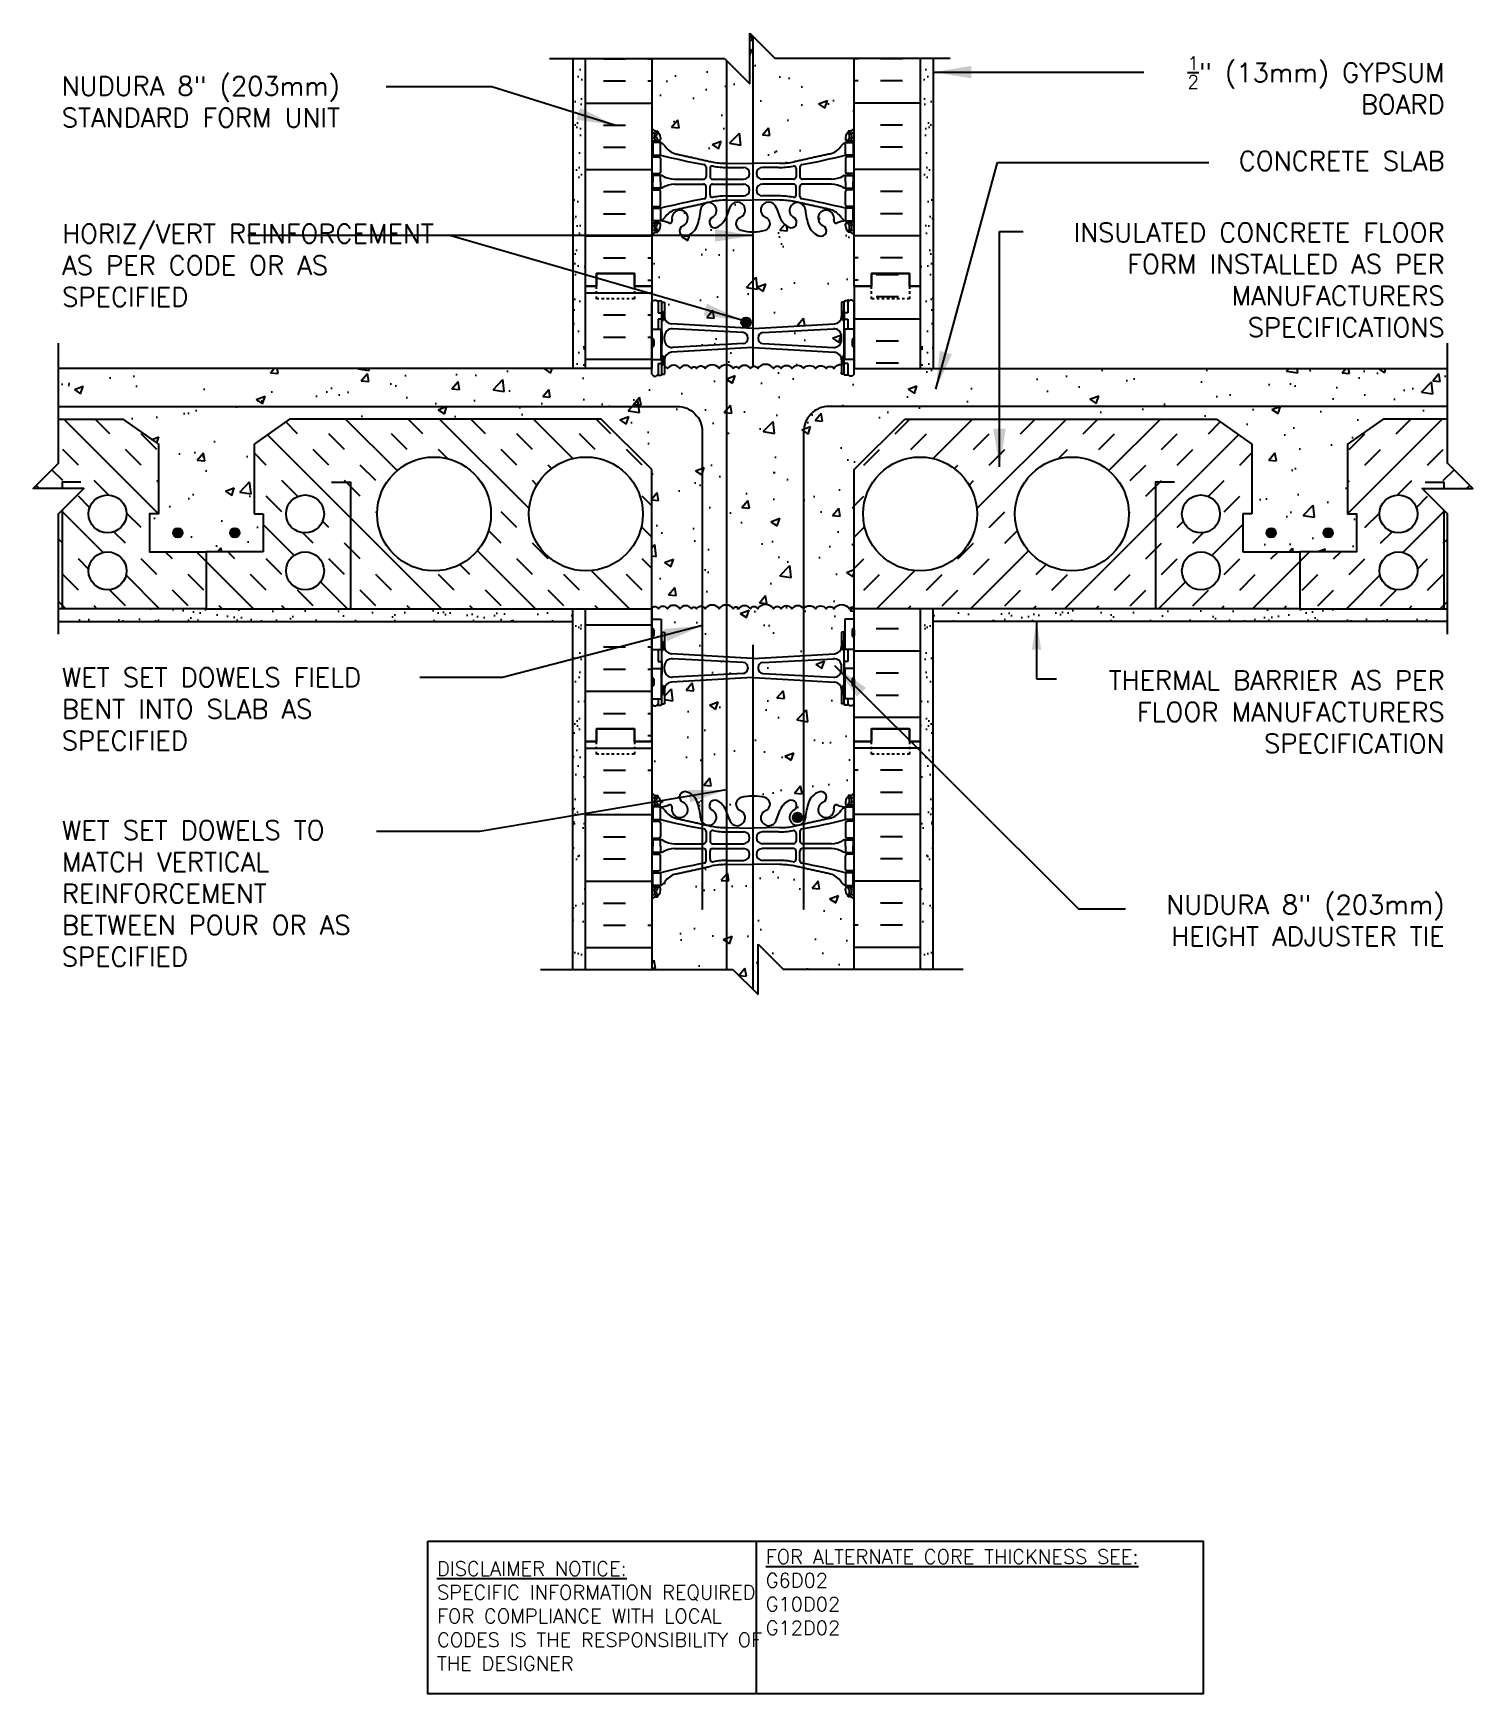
# Model space of a CAD drawing. Header units: inches. Extents: x 228.7 to 285.6, y 34.3 to 99.9.
import ezdxf

# ---------------------------------------------------------------- set-up
doc = ezdxf.new("R2010")
doc.units = ezdxf.units.IN
doc.header["$MEASUREMENT"] = 0
doc.linetypes.add('DASHED2', pattern=[0.375, 0.25, -0.125])
for name, color, linetype in [('HATCH', 12, 'Continuous'), ('line25', 2, 'Continuous'), ('LINE3', 3, 'Continuous'), ('LINE50', 5, 'Continuous'), ('LINE9', 9, 'Continuous'), ('TEXT', 4, 'Continuous'), ('Web_Edge', 9, 'Continuous')]:
    doc.layers.add(name, color=color, linetype=linetype)
doc.styles.add('DIM', font='romans.shx', dxfattribs={"width": 0.7})
doc.styles.add('ROMANS', font='romans.shx', dxfattribs={"height": 0.75})
doc.styles.get("Standard").update_dxf_attribs({"font": 'romans.shx', "height": 0.75})
doc.linetypes.add('STEEL', pattern='A,0.5,-0.2,["X",Standard,S=0.1,R=0,X=-0.1,Y=-0.05],-0.1', length=0.8)
doc.dimstyles.new('ext_12', dxfattribs={"dimscale": 12, "dimtxt": 0.09375, "dimasz": 0.09375, "dimexe": 0.09375, "dimexo": 0.0625, "dimgap": 0.0625, "dimtad": 1, "dimdec": 1, "dimzin": 2, "dimdsep": 46, "dimlunit": 4, "dimtxsty": 'DIM', "dimcen": 0.09, "dimdle": 0.09375, "dimclrt": 4, "dimadec": 0, "dimazin": 0, "dimtfac": 1, "dimtdec": 1, "dimtmove": 2, "dimatfit": 3, "dimfxl": 1, "dimfrac": 2, "dimtolj": 1, "dimtzin": 0, "dimarcsym": 0})
doc.dimstyles.new('ext_8', dxfattribs={"dimscale": 8, "dimtxt": 0.09375, "dimasz": 0.09375, "dimexe": 0.09375, "dimexo": 0.0625, "dimgap": 0.0625, "dimtad": 1, "dimdec": 1, "dimzin": 3, "dimdsep": 46, "dimlunit": 4, "dimtxsty": 'DIM', "dimcen": 0.09, "dimdle": 0.09375, "dimclrt": 4, "dimadec": 0, "dimazin": 0, "dimtfac": 1, "dimtdec": 1, "dimtmove": 2, "dimatfit": 3, "dimfxl": 1, "dimfrac": 2, "dimtolj": 1, "dimtzin": 0, "dimarcsym": 0})
pattern_1 = [(37.5, (66.0314, -55.7575), (-0.0314967, 0.963412), [0, -0.76, 0, -0.85, 0, -0.8125]), (7.5, (66.0314, -55.7575), (0.8848884, 1.411073), [0, -0.41, 0, -0.685, 0, -0.2625]), (327.5, (65.4164, -55.7575), (1.557071, 0.0028295), [0, -0.25, 0, -0.9, 0, -1.175]), (317.5, (65.4164, -55.7575), (1.503063, 0.438838), [0, -0.125, 0, -0.59, 0, -0.675])]
pattern_2 = [(142.5, (448.2969, -55.7575), (0.0314967, 0.963412), [0, -0.76, 0, -0.85, 0, -0.8125]), (172.5, (448.2969, -55.7575), (-0.8848884, 1.411073), [0, -0.41, 0, -0.685, 0, -0.2625]), (212.5, (448.9119, -55.7575), (-1.557071, 0.0028295), [0, -0.25, 0, -0.9, 0, -1.175]), (222.5, (448.9119, -55.7575), (-1.503063, 0.438838), [0, -0.125, 0, -0.59, 0, -0.675])]
pattern_3 = [(50, (0, 0), (3.5863, -0.31376), [0.375, -4.125]), (355, (0, 0), (-0.693757, 3.76096), [0.3, -3.3]), (100.4514, (0.299, -0.026), (2.892544, 3.4472), [0.3187, -3.50571]), (46.1842, (0, 1), (5.336207, -0.827596), [0.5625, -6.1875]), (96.6356, (0.4447, 0.931), (4.67331, 4.87059), [0.47805, -5.25857]), (351.1842, (0, 1), (4.67331, 4.87059), [0.45, -4.95]), (21, (0.5, 0.75), (2.984535, -2.013094), [0.375, -4.125]), (326, (0.5, 0.75), (1.216577, 3.62575), [0.3, -3.3]), (71.4514, (0.7487, 0.5822), (4.20111, 1.612656), [0.3187, -3.50571]), (37.5, (0, 0), (0.0607993, 1.664469), [0, -3.26, 0, -3.35, 0, -3.3125]), (7.5, (0, 0), (1.315348, 1.972059), [0, -1.91, 0, -3.185, 0, -1.2625]), (327.5, (-1.115, 0), (2.669112, -0.1127744), [0, -1.25, 0, -3.9, 0, -5.175]), (317.5, (-1.615, 0), (2.91593, 0.500525), [0, -1.625, 0, -2.59, 0, -3.675])]

msp = doc.modelspace()

# ---------------------------------------------------------------- texts
at = {"layer": 'TEXT', "char_height": 0.75, "style": 'ROMANS'}
for s, insert, width, attachment_point in [('\\A1; {\\H0.7x;\\S1/2;}" (13mm) GYPSUM BOARD', (284.491, 97.847), 12.17415, 6), ('NUDURA 8" (203mm) STANDARD FORM UNIT', (229.848, 97.192), 13.9131, 4), ('\\A1;CONCRETE SLAB', (284.491, 94.855), 12.17415, 6), ('HORIZ/VERT REINFORCEMENT AS PER CODE OR AS SPECIFIED', (229.863, 90.73), 16.22436, 4), ('INSULATED CONCRETE FLOOR FORM INSTALLED AS PER MANUFACTURERS SPECIFICATIONS', (284.491, 90.15), 17.62644, 6), ('WET SET DOWELS FIELD BENT INTO SLAB AS SPECIFIED', (229.849, 73.191), 14.4039, 4), ('THERMAL BARRIER AS PER FLOOR MANUFACTURERS SPECIFICATION', (284.491, 73.078), 17.24655, 6), ('WET SET DOWELS TO MATCH VERTICAL REINFORCEMENT BETWEEN POUR OR AS SPECIFIED', (229.849, 65.899), 13.18701, 4), ('NUDURA 8" (203mm) HEIGHT ADJUSTER TIE', (284.491, 64.834), 13.323, 6)]:
    msp.add_mtext(s, dxfattribs=dict(at, insert=insert, width=width, attachment_point=attachment_point))
at = {"layer": 'TEXT', "char_height": 0.5625, "attachment_point": 4}
for s, insert, width in [('{\\LDISCLAIMER NOTICE:}\\PSPECIFIC INFORMATION REQUIRED FOR COMPLIANCE WITH LOCAL CODES IS THE RESPONSIBILITY OF THE DESIGNER', (244.676, 37.34), 14.00235), ('{\\LFOR ALTERNATE CORE THICKNESS SEE:\\P}G6D02\\PG10D02\\PG12D02', (257.668, 38.28), 23.33295)]:
    msp.add_mtext(s, dxfattribs=dict(at, insert=insert, width=width))

# ---------------------------------------------------------------- hatches: boundary and pattern name
at = {"layer": 'HATCH'}
h = msp.add_hatch(dxfattribs=at)
h.set_pattern_fill('AR-CONC', color=256, scale=0.5)
h.set_pattern_definition(pattern_3)
edge = h.paths.add_edge_path()
edge.add_line((261.164, 98.902), (258.039, 98.902))
edge.add_line((258.039, 98.902), (257.039, 99.902))
edge.add_line((257.039, 99.902), (257.039, 97.902))
edge.add_line((257.039, 97.902), (256.039, 98.902))
edge.add_line((256.039, 98.902), (253.164, 98.902))
edge.add_line((253.164, 98.902), (253.164, 96.129))
edge.add_arc((253.51, 96.49), 0.5, 226.21089, 246.42182)
edge.add_line((253.31, 96.032), (253.4, 96.032))
edge.add_line((253.4, 96.032), (253.4, 95.99))
edge.add_arc((253.26, 95.783), 0.25, 0, 55.9442, ccw=False)
edge.add_line((253.51, 95.783), (253.51, 95.715))
edge.add_arc((253.448, 95.715), 0.0625, -90, 0, ccw=False)
edge.add_line((253.448, 95.653), (253.4, 95.653))
edge.add_line((253.4, 95.653), (253.4, 95.583))
edge.add_line((253.4, 95.583), (253.505, 95.583))
edge.add_arc((253.383, 95.24), 0.364, 34.97751, 70.33874, ccw=False)
edge.add_arc((254.306, 95.851), 0.743, 212.79192, 253.81071)
edge.add_spline(control_points=[(254.099, 95.137), (255.536, 94.817)], knot_values=[0, 0, 1, 1], degree=1, periodic=0)
edge.add_arc((256.092, 97.749), 2.984, 259.25462, 270.09947)
edge.add_line((256.098, 94.765), (257.164, 94.749))
edge.add_line((257.164, 94.749), (258.231, 94.765))
edge.add_arc((258.236, 97.749), 2.984, 269.90053, 280.74538)
edge.add_spline(control_points=[(258.792, 94.817), (260.23, 95.137)], knot_values=[0, 0, 1, 1], degree=1, periodic=0)
edge.add_arc((260.022, 95.851), 0.743, 286.18929, 327.20808)
edge.add_arc((260.946, 95.24), 0.364, 109.66126, 145.02249, ccw=False)
edge.add_line((260.823, 95.583), (260.928, 95.583))
edge.add_line((260.928, 95.583), (260.928, 95.653))
edge.add_line((260.928, 95.653), (260.881, 95.653))
edge.add_arc((260.881, 95.715), 0.0625, 180, 270, ccw=False)
edge.add_line((260.818, 95.715), (260.818, 95.783))
edge.add_arc((261.068, 95.783), 0.25, 124.0558, 180, ccw=False)
edge.add_line((260.928, 95.99), (260.928, 96.032))
edge.add_line((260.928, 96.032), (261.018, 96.032))
edge.add_arc((260.818, 96.49), 0.5, 293.57818, 313.78911)
edge.add_line((261.164, 96.129), (261.164, 98.902))
h = msp.add_hatch(dxfattribs=at)
h.set_pattern_fill('AR-SAND', color=256, scale=0.5, style=0)
h.set_pattern_definition(pattern_2)
h.paths.add_polyline_path([(250.039, 98.902), (250.539, 98.902), (250.539, 89.902), (250.539, 86.652), (250.039, 86.652)])
h = msp.add_hatch(dxfattribs=at)
h.set_pattern_fill('AR-SAND', color=256, scale=0.5, style=0)
h.set_pattern_definition(pattern_1)
h.paths.add_polyline_path([(264.289, 98.902), (263.789, 98.902), (263.789, 89.902), (263.789, 86.652), (264.289, 86.652)])
h = msp.add_hatch(dxfattribs=at)
h.set_pattern_fill('AR-CONC', color=256, scale=0.5)
h.set_pattern_definition(pattern_3)
h.paths.add_polyline_path([(261.164, 82.652), (263.164, 84.652), (275.473, 84.652), (276.877, 83.662), (276.877, 80.902), (276.517, 80.902), (276.517, 79.402), (278.767, 79.402), (281.017, 79.402), (281.017, 80.902), (280.65, 80.902), (280.657, 80.91), (280.657, 83.662), (282.061, 84.652), (284.607, 84.652), (284.607, 86.652), (261.164, 86.652), (261.164, 86.431), (261.084, 86.351), (260.994, 86.351), (260.964, 86.381), (260.814, 86.381, -0.414214), (260.764, 86.431), (260.664, 86.431), (260.664, 86.813, 0.246002), (260.356, 86.652, 0.520567), (260.05, 86.652, 0.520567), (259.63, 86.652, 0.48966), (259.164, 86.652, 0.48966), (258.698, 86.652, 0.520567), (258.278, 86.652, 0.520567), (257.973, 86.652, 0.520567), (257.351, 86.652, 0.520567), (257.06, 86.652, 0.520567), (256.605, 86.652, 0.520567), (256.377, 86.652, 0.520567), (255.822, 86.652, 0.520567), (255.276, 86.652, 0.520567), (254.93, 86.652, 0.520567), (254.73, 86.652, 0.520567), (254.275, 86.652, 0.520567), (253.784, 86.652, 0.174031), (253.664, 86.737), (253.664, 86.431), (253.564, 86.431, -0.414214), (253.514, 86.381), (253.364, 86.381), (253.334, 86.351), (253.244, 86.351), (253.164, 86.431), (253.164, 86.652), (229.722, 86.652), (229.722, 84.652), (232.267, 84.652), (233.671, 83.662), (233.671, 80.902), (233.311, 80.902), (233.311, 79.402), (235.561, 79.402), (237.811, 79.402), (237.811, 80.902), (237.451, 80.902), (237.451, 83.662), (238.855, 84.652), (251.164, 84.652), (253.164, 82.652), (253.164, 77.159, -0.540212), (253.429, 77.157, -0.520567), (253.784, 77.157, -0.520567), (254.275, 77.157, -0.520567), (254.73, 77.157, -0.520567), (254.93, 77.157, -0.520567), (255.276, 77.157, -0.520567), (255.822, 77.157, -0.520567), (256.377, 77.157, -0.520567), (256.605, 77.157, -0.520567), (257.06, 77.157, -0.520567), (257.351, 77.157, -0.520567), (257.973, 77.157, -0.520567), (258.278, 77.157, -0.520567), (258.698, 77.157, -0.48966), (259.164, 77.157, -0.48966), (259.63, 77.157, -0.520567), (260.05, 77.157, -0.520567), (260.356, 77.157, -0.520567), (260.977, 77.157, -0.715411), (261.164, 77.152)])
edge = h.paths.add_edge_path()
edge.add_arc((260.818, 65.315), 0.5, 46.21089, 66.42182)
edge.add_line((261.018, 65.773), (260.928, 65.773))
edge.add_line((260.928, 65.773), (260.928, 65.815))
edge.add_arc((261.068, 66.022), 0.25, 180, 235.9442, ccw=False)
edge.add_line((260.818, 66.022), (260.818, 66.089))
edge.add_arc((260.881, 66.089), 0.0625, 90, 180, ccw=False)
edge.add_line((260.881, 66.152), (260.928, 66.152))
edge.add_line((260.928, 66.152), (260.928, 66.222))
edge.add_line((260.928, 66.222), (260.823, 66.222))
edge.add_arc((260.946, 66.564), 0.364, 212.04242, 250.33874, ccw=False)
edge.add_arc((260.022, 65.953), 0.743, 34.22802, 73.81071)
edge.add_spline(control_points=[(260.23, 66.667), (258.792, 66.988)], knot_values=[0, 0, 1, 1], degree=1, periodic=0)
edge.add_arc((258.236, 64.056), 2.984, 79.25462, 90.09947)
edge.add_line((258.231, 67.04), (257.164, 67.056))
edge.add_line((257.164, 67.056), (256.098, 67.04))
edge.add_arc((256.092, 64.056), 2.984, 89.90053, 100.74538)
edge.add_spline(control_points=[(255.536, 66.988), (254.099, 66.667)], knot_values=[0, 0, 1, 1], degree=1, periodic=0)
edge.add_arc((254.306, 65.953), 0.743, 106.18929, 145.77198)
edge.add_arc((253.383, 66.564), 0.364, 289.66126, 327.95758, ccw=False)
edge.add_line((253.505, 66.222), (253.4, 66.222))
edge.add_line((253.4, 66.222), (253.4, 66.152))
edge.add_line((253.4, 66.152), (253.448, 66.152))
edge.add_arc((253.448, 66.089), 0.0625, 0, 90, ccw=False)
edge.add_line((253.51, 66.089), (253.51, 66.022))
edge.add_arc((253.26, 66.022), 0.25, 304.0558, 360, ccw=False)
edge.add_line((253.4, 65.815), (253.4, 65.773))
edge.add_line((253.4, 65.773), (253.31, 65.773))
edge.add_arc((253.51, 65.315), 0.5, 113.57818, 133.78911)
edge.add_line((253.164, 65.676), (253.164, 62.902))
edge.add_line((253.164, 62.902), (256.367, 62.902))
edge.add_line((256.367, 62.902), (257.367, 61.902))
edge.add_line((257.367, 61.902), (257.367, 63.902))
edge.add_line((257.367, 63.902), (258.367, 62.902))
edge.add_line((258.367, 62.902), (261.164, 62.902))
edge.add_line((261.164, 62.902), (261.164, 65.676))
h.paths.add_polyline_path([(256.781, 75.032), (253.989, 75.181, 0.438748), (253.664, 74.882), (253.664, 74.748, 0.438748), (253.989, 74.449), (256.781, 74.598, 0.390098), (256.964, 74.797), (256.964, 74.832, 0.390098)])
h.paths.add_polyline_path([(260.664, 74.882, 0.438748), (260.339, 75.181), (257.548, 75.032, 0.390098), (257.364, 74.832), (257.364, 74.797, 0.390098), (257.548, 74.598), (260.339, 74.449, 0.438748), (260.664, 74.748)])
h.paths.add_polyline_path([(260.664, 76.235), (260.764, 76.235, -0.327813), (260.799, 76.283), (260.799, 76.747), (261.164, 76.747), (261.164, 77.152, 0.715411), (260.977, 77.157, 0.520567), (260.356, 77.157, 0.520567), (260.05, 77.157, 0.520567), (259.63, 77.157, 0.48966), (259.164, 77.157, 0.48966), (258.698, 77.157, 0.520567), (258.278, 77.157, 0.520567), (257.973, 77.157, 0.520567), (257.351, 77.157, 0.520567), (257.06, 77.157, 0.520567), (256.605, 77.157, 0.520567), (256.377, 77.157, 0.520567), (255.822, 77.157, 0.520567), (255.276, 77.157, 0.520567), (254.93, 77.157, 0.520567), (254.73, 77.157, 0.520567), (254.275, 77.157, 0.520567), (253.784, 77.157, 0.520567), (253.429, 77.157, 0.540212), (253.164, 77.159), (253.164, 76.747), (253.529, 76.747), (253.529, 76.283, -0.327813), (253.564, 76.235), (253.664, 76.235), (253.664, 75.674, 0.390098), (253.939, 75.375), (257.148, 75.191, 0.020761), (257.164, 75.191, 0.020761), (257.181, 75.191), (260.389, 75.375, 0.390098), (260.664, 75.674)])
h.paths.add_polyline_path([(261.164, 73.395), (261.084, 73.315), (260.994, 73.315), (260.964, 73.345), (260.814, 73.345, -0.414214), (260.764, 73.395), (260.664, 73.395), (260.664, 73.956, 0.390098), (260.389, 74.255), (257.181, 74.438, 0.020761), (257.164, 74.439, 0.020761), (257.148, 74.438), (253.939, 74.255, 0.390098), (253.664, 73.956), (253.664, 73.395), (253.564, 73.395, -0.414214), (253.514, 73.345), (253.364, 73.345), (253.334, 73.315), (253.244, 73.315), (253.164, 73.395), (253.164, 71.902), (253.164, 69.868, 0.088416), (253.31, 69.771), (253.4, 69.771), (253.4, 69.729, -0.249069), (253.51, 69.522), (253.51, 69.454, -0.414214), (253.448, 69.392), (253.4, 69.392), (253.4, 69.322), (253.505, 69.322, 0.085348), (253.835, 69.397, -0.669601), (253.967, 69.277, 2.087231), (254.401, 69.502, -1), (254.564, 69.91, -0.21345), (254.957, 69.521, -0.068226), (255.092, 68.893, 1.753171), (255.543, 69.19, -0.940793), (255.747, 69.573, -0.173075), (256.093, 69.206), (256.235, 68.82, 1.612474), (256.667, 69.179, -0.734872), (256.69, 69.69, -0.068475), (257.164, 69.752, -0.068475), (257.638, 69.69, -0.734872), (257.661, 69.179, 1.612474), (258.093, 68.82), (258.236, 69.206, -0.173075), (258.581, 69.573, -0.940793), (258.785, 69.19, 1.753171), (259.236, 68.893, -0.068226), (259.372, 69.521, -0.21345), (259.764, 69.91, -1), (259.927, 69.502, 2.087231), (260.361, 69.277, -0.669601), (260.494, 69.397, 0.085348), (260.823, 69.322), (260.928, 69.322), (260.928, 69.392), (260.881, 69.392, -0.414214), (260.818, 69.454), (260.818, 69.522, -0.249069), (260.928, 69.729), (260.928, 69.771), (261.018, 69.771, 0.088416), (261.164, 69.868), (261.164, 71.902)])
h.paths.add_polyline_path([(260.389, 87.291), (257.181, 87.475, 0.020761), (257.164, 87.475, 0.020761), (257.148, 87.475), (253.939, 87.291, 0.390098), (253.664, 86.992), (253.664, 86.737, -0.174031), (253.784, 86.652, -0.520567), (254.275, 86.652, -0.520567), (254.73, 86.652, -0.520567), (254.93, 86.652, -0.520567), (255.276, 86.652, -0.520567), (255.822, 86.652, -0.520567), (256.377, 86.652, -0.520567), (256.605, 86.652, -0.520567), (257.06, 86.652, -0.520567), (257.351, 86.652, -0.520567), (257.973, 86.652, -0.520567), (258.278, 86.652, -0.520567), (258.698, 86.652, -0.48966), (259.164, 86.652, -0.48966), (259.63, 86.652, -0.520567), (260.05, 86.652, -0.520567), (260.356, 86.652, -0.246002), (260.664, 86.813), (260.664, 86.992, 0.390098)])
h.paths.add_polyline_path([(256.964, 87.833), (256.964, 87.868, 0.390098), (256.781, 88.068), (253.989, 88.217, 0.438748), (253.664, 87.918), (253.664, 87.784, 0.438748), (253.989, 87.485), (256.781, 87.634, 0.390098)])
h.paths.add_polyline_path([(260.664, 87.784), (260.664, 87.918, 0.438748), (260.339, 88.217), (257.548, 88.068, 0.390098), (257.364, 87.868), (257.364, 87.833, 0.390098), (257.548, 87.634), (260.339, 87.485, 0.438748)])
h.paths.add_polyline_path([(261.164, 91.937, 0.088416), (261.018, 92.034), (260.928, 92.034), (260.928, 92.076, -0.249069), (260.818, 92.283), (260.818, 92.35, -0.414214), (260.881, 92.413), (260.928, 92.413), (260.928, 92.483), (260.823, 92.483, 0.087457), (260.486, 92.404, -0.638777), (260.361, 92.528, 2.087231), (259.927, 92.303, -1), (259.764, 91.894, -0.21345), (259.372, 92.283, -0.068226), (259.236, 92.911, 1.753171), (258.785, 92.615, -0.940793), (258.581, 92.231, -0.173075), (258.236, 92.598), (258.093, 92.985, 1.612474), (257.661, 92.625, -0.734872), (257.638, 92.114, -0.068475), (257.164, 92.052, -0.068475), (256.69, 92.114, -0.734872), (256.667, 92.625, 1.612474), (256.235, 92.985), (256.093, 92.598, -0.173075), (255.747, 92.231, -0.940793), (255.543, 92.615, 1.753171), (255.092, 92.911, -0.068226), (254.957, 92.283, -0.21345), (254.564, 91.894, -1), (254.401, 92.303, 2.087231), (253.967, 92.528, -0.638777), (253.842, 92.404, 0.087457), (253.505, 92.483), (253.4, 92.483), (253.4, 92.413), (253.448, 92.413, -0.414214), (253.51, 92.35), (253.51, 92.283, -0.249069), (253.4, 92.076), (253.4, 92.034), (253.31, 92.034, 0.088416), (253.164, 91.937), (253.164, 89.902), (253.164, 89.271), (253.244, 89.351), (253.334, 89.351), (253.364, 89.321), (253.514, 89.321, -0.414214), (253.564, 89.271), (253.664, 89.271), (253.664, 88.71, 0.390098), (253.939, 88.411), (257.148, 88.227, 0.020761), (257.164, 88.227, 0.020761), (257.181, 88.227), (260.389, 88.411, 0.390098), (260.664, 88.71), (260.664, 89.271), (260.764, 89.271, -0.414214), (260.814, 89.321), (260.964, 89.321), (260.994, 89.351), (261.084, 89.351), (261.164, 89.271), (261.164, 89.902)])
h = msp.add_hatch(dxfattribs=at)
h.set_pattern_fill('INSUL', color=256, scale=7, style=0)
h.set_pattern_definition([(0, (-2672.9974, -325.1072), (0, 2.625), []), (0, (-2672.9974, -324.2322), (0, 2.625), [0.875, -0.875]), (0, (-2672.9974, -323.3572), (0, 2.625), [0.875, -0.875])])
h.paths.add_polyline_path([(250.539, 86.652), (253.164, 86.652), (253.164, 89.902), (252.477, 89.902), (252.477, 90.402), (250.977, 90.402), (250.977, 89.902), (250.539, 89.902)])
h.paths.add_polyline_path([(253.164, 77.152), (250.539, 77.152), (250.539, 71.902), (250.977, 71.902), (250.977, 72.402), (252.477, 72.402), (252.477, 71.902), (253.164, 71.902)])
h = msp.add_hatch(dxfattribs=at)
h.set_pattern_fill('INSUL', color=256, scale=7, style=0)
h.set_pattern_definition([(0, (66.0314, -55.7575), (0, 2.625), []), (0, (66.0314, -54.8825), (0, 2.625), [0.875, -0.875]), (0, (66.0314, -54.0075), (0, 2.625), [0.875, -0.875])])
h.paths.add_polyline_path([(263.789, 89.902), (263.352, 89.902), (263.352, 90.402), (261.852, 90.402), (261.852, 89.902), (261.164, 89.902), (261.164, 86.652), (263.789, 86.652)])
h.paths.add_polyline_path([(263.789, 77.152), (261.164, 77.152), (261.164, 71.902), (261.852, 71.902), (261.852, 72.402), (263.352, 72.402), (263.352, 71.902), (263.789, 71.902)])
h = msp.add_hatch(dxfattribs=at)
h.set_pattern_fill('AR-SAND', color=256, scale=0.5, style=0)
h.set_pattern_definition([(142.5, (453.1003, 3.014), (0.0314967, 0.963412), [0, -0.76, 0, -0.85, 0, -0.8125]), (172.5, (453.1003, 3.014), (-0.8848884, 1.411073), [0, -0.41, 0, -0.685, 0, -0.2625]), (212.5, (453.7153, 3.014), (-1.557071, 0.0028295), [0, -0.25, 0, -0.9, 0, -1.175]), (222.5, (453.7153, 3.014), (-1.503063, 0.438838), [0, -0.125, 0, -0.59, 0, -0.675])])
h.paths.add_polyline_path([(235.561, 77.152), (229.722, 77.152), (229.722, 76.652), (250.039, 76.652), (250.039, 77.152)])
h = msp.add_hatch(dxfattribs=at)
h.set_pattern_fill('AR-SAND', color=256, scale=0.5, style=0)
h.set_pattern_definition(pattern_2)
h.paths.add_polyline_path([(250.039, 77.152), (250.539, 77.152), (250.539, 71.902), (250.539, 62.902), (250.039, 62.902)])
h = msp.add_hatch(dxfattribs=at)
h.set_pattern_fill('AR-SAND', color=256, scale=0.5, style=0)
h.set_pattern_definition(pattern_1)
h.paths.add_polyline_path([(264.289, 77.152), (263.789, 77.152), (263.789, 71.902), (263.789, 62.902), (264.289, 62.902)])
h = msp.add_hatch(dxfattribs=at)
h.set_pattern_fill('AR-SAND', color=256, scale=0.5, style=0)
h.set_pattern_definition([(37.5, (61.228, 3.014), (-0.0314967, 0.963412), [0, -0.76, 0, -0.85, 0, -0.8125]), (7.5, (61.228, 3.014), (0.8848884, 1.411073), [0, -0.41, 0, -0.685, 0, -0.2625]), (327.5, (60.613, 3.014), (1.557071, 0.0028295), [0, -0.25, 0, -0.9, 0, -1.175]), (317.5, (60.613, 3.014), (1.503063, 0.438838), [0, -0.125, 0, -0.59, 0, -0.675])])
h.paths.add_polyline_path([(264.289, 77.152), (264.289, 76.652), (284.607, 76.652), (284.607, 77.152), (278.767, 77.152)])
at = {"layer": 'LINE3'}
for points in [[(257.077, 88.474, 1), (256.702, 88.474, 1)], [(234.623, 80.152, 1), (234.248, 80.152, 1)], [(236.873, 80.152, 1), (236.498, 80.152, 1)], [(277.83, 80.152, 1), (277.455, 80.152, 1)], [(280.08, 80.152, 1), (279.705, 80.152, 1)], [(259.11, 68.908, 1), (258.735, 68.908, 1)]]:
    msp.add_hatch(color=256, dxfattribs=at).paths.add_polyline_path(points)

# ---------------------------------------------------------------- linework, layer by layer
at = {"layer": 'HATCH'}
for p, q in [((251.253, 98.893), (252.128, 98.893)), ((253.003, 98.893), (253.164, 98.893)), ((261.326, 98.893), (261.164, 98.893)), ((263.076, 98.893), (262.201, 98.893)), ((251.253, 98.018), (252.128, 98.018)), ((253.003, 98.018), (253.164, 98.018)), ((261.326, 98.018), (261.164, 98.018)), ((263.076, 98.018), (262.201, 98.018)), ((250.539, 97.143), (253.164, 97.143)), ((263.789, 97.143), (261.164, 97.143)), ((251.253, 96.268), (252.128, 96.268)), ((263.076, 96.268), (262.201, 96.268)), ((251.253, 95.393), (252.128, 95.393)), ((263.076, 95.393), (262.201, 95.393)), ((250.539, 94.518), (253.164, 94.518)), ((263.789, 94.518), (261.164, 94.518)), ((251.253, 93.643), (252.128, 93.643)), ((263.076, 93.643), (262.201, 93.643)), ((251.253, 92.768), (252.128, 92.768)), ((263.076, 92.768), (262.201, 92.768)), ((250.539, 91.893), (253.164, 91.893)), ((263.789, 91.893), (261.164, 91.893)), ((251.253, 91.018), (252.128, 91.018)), ((253.003, 91.018), (253.164, 91.018)), ((261.326, 91.018), (261.164, 91.018)), ((263.076, 91.018), (262.201, 91.018)), ((253.003, 90.143), (253.164, 90.143)), ((261.326, 90.143), (261.164, 90.143)), ((233.671, 80.91), (229.929, 84.652)), ((231.745, 84.073), (231.166, 84.652)), ((233.602, 83.454), (232.983, 84.073)), ((244.853, 77.152), (237.974, 84.031)), ((239.17, 84.073), (238.7, 84.543)), ((241.026, 83.454), (240.407, 84.073)), ((243.102, 82.615), (241.065, 84.652)), ((243.501, 83.454), (242.882, 84.073)), ((244.12, 84.073), (243.54, 84.652)), ((248.32, 81.11), (244.778, 84.652)), ((246.595, 84.073), (246.015, 84.652)), ((248.451, 83.454), (247.832, 84.073)), ((250.049, 83.093), (248.49, 84.652)), ((250.926, 83.454), (250.307, 84.073)), ((251.544, 84.073), (250.965, 84.652)), ((262.784, 84.073), (263.363, 84.652)), ((263.403, 83.454), (264.021, 84.073)), ((264.279, 83.093), (265.838, 84.652)), ((265.877, 83.454), (266.496, 84.073)), ((266.008, 81.11), (269.55, 84.652)), ((267.734, 84.073), (268.313, 84.652)), ((269.475, 77.152), (276.354, 84.031)), ((270.208, 84.073), (270.788, 84.652)), ((270.827, 83.454), (271.446, 84.073)), ((271.226, 82.615), (273.263, 84.652)), ((273.302, 83.454), (273.921, 84.073)), ((275.158, 84.073), (275.628, 84.543)), ((280.657, 80.91), (284.4, 84.652)), ((280.727, 83.454), (281.345, 84.073)), ((282.583, 84.073), (283.162, 84.652)), ((230.508, 82.835), (229.889, 83.454)), ((232.983, 82.835), (232.364, 83.454)), ((240.407, 82.835), (239.789, 83.454)), ((245.108, 83.085), (244.739, 83.454)), ((247.832, 82.835), (247.213, 83.454)), ((252.782, 82.835), (252.163, 83.454)), ((261.546, 82.835), (262.165, 83.454)), ((266.496, 82.835), (267.115, 83.454)), ((269.22, 83.085), (269.59, 83.454)), ((273.921, 82.835), (274.54, 83.454)), ((281.345, 82.835), (281.964, 83.454)), ((283.82, 82.835), (284.439, 83.454)), ((237.933, 82.835), (237.451, 83.317)), ((242.264, 82.217), (241.645, 82.835)), ((249.206, 82.699), (249.07, 82.835)), ((265.122, 82.699), (265.259, 82.835)), ((272.065, 82.217), (272.683, 82.835)), ((276.396, 82.835), (276.877, 83.317)), ((229.889, 82.217), (229.463, 82.643)), ((231.692, 81.652), (231.127, 82.217)), ((233.671, 82.147), (233.602, 82.217)), ((239.17, 81.598), (238.551, 82.217)), ((241.645, 81.598), (241.026, 82.217)), ((248.623, 82.045), (248.451, 82.217)), ((265.706, 82.045), (265.877, 82.217)), ((272.683, 81.598), (273.302, 82.217)), ((275.158, 81.598), (275.777, 82.217)), ((280.657, 82.147), (280.727, 82.217)), ((282.636, 81.652), (283.202, 82.217)), ((284.439, 82.217), (284.866, 82.643)), ((228.966, 81.902), (228.844, 82.025)), ((230.952, 81.154), (230.508, 81.598)), ((238.551, 80.979), (237.933, 81.598)), ((253.164, 81.216), (252.782, 81.598)), ((261.164, 81.216), (261.546, 81.598)), ((275.777, 80.979), (276.396, 81.598)), ((283.377, 81.154), (283.82, 81.598)), ((285.362, 81.902), (285.484, 82.025)), ((231.486, 79.382), (229.844, 81.025)), ((232.983, 80.361), (232.407, 80.936)), ((242.311, 80.932), (242.264, 80.979)), ((247.832, 80.361), (247.213, 80.979)), ((266.496, 80.361), (267.115, 80.979)), ((272.017, 80.932), (272.065, 80.979)), ((281.345, 80.361), (281.921, 80.936)), ((282.842, 79.382), (284.484, 81.025)), ((232.364, 79.742), (231.91, 80.196)), ((236.818, 80.291), (236.818, 80.291)), ((239.029, 79.264), (237.811, 80.482)), ((239.789, 79.742), (239.373, 80.158)), ((240.407, 80.361), (240.156, 80.613)), ((247.213, 79.742), (246.712, 80.243)), ((253.164, 79.978), (252.752, 80.391)), ((261.164, 79.978), (261.576, 80.391)), ((267.115, 79.742), (267.616, 80.243)), ((273.921, 80.361), (274.173, 80.613)), ((274.54, 79.742), (274.956, 80.158)), ((275.299, 79.264), (276.517, 80.482)), ((277.51, 80.291), (277.51, 80.291)), ((281.964, 79.742), (282.418, 80.196)), ((229.889, 79.742), (229.722, 79.909)), ((241.645, 79.123), (241.026, 79.742)), ((248.565, 77.152), (246.274, 79.444)), ((249.07, 79.123), (248.451, 79.742)), ((265.259, 79.123), (265.877, 79.742)), ((265.763, 77.152), (268.054, 79.444)), ((272.683, 79.123), (273.302, 79.742)), ((284.439, 79.742), (284.607, 79.909)), ((230.911, 78.72), (230.508, 79.123)), ((233.602, 78.504), (232.983, 79.123)), ((234.22, 79.123), (233.941, 79.402)), ((235.561, 79.02), (235.179, 79.402)), ((237.429, 77.152), (235.561, 79.02)), ((236.695, 79.123), (236.416, 79.402)), ((238.551, 78.504), (237.933, 79.123)), ((241.026, 78.504), (240.407, 79.123)), ((245.976, 78.504), (245.583, 78.898)), ((248.451, 78.504), (247.832, 79.123)), ((253.164, 78.741), (252.782, 79.123)), ((261.164, 78.741), (261.546, 79.123)), ((265.877, 78.504), (266.496, 79.123)), ((268.352, 78.504), (268.746, 78.898)), ((273.302, 78.504), (273.921, 79.123)), ((275.777, 78.504), (276.396, 79.123)), ((276.9, 77.152), (278.767, 79.02)), ((277.633, 79.123), (277.912, 79.402)), ((278.767, 79.02), (279.15, 79.402)), ((280.108, 79.123), (280.387, 79.402)), ((280.727, 78.504), (281.345, 79.123)), ((283.417, 78.72), (283.82, 79.123)), ((230.508, 77.886), (229.889, 78.504)), ((233.716, 77.152), (232.388, 78.481)), ((235.458, 77.886), (234.839, 78.504)), ((237.933, 77.886), (237.314, 78.504)), ((241.141, 77.152), (240.075, 78.218)), ((242.882, 77.886), (242.264, 78.504)), ((245.357, 77.886), (244.739, 78.504)), ((250.307, 77.886), (249.688, 78.504)), ((252.278, 77.152), (250.768, 78.662)), ((252.782, 77.886), (252.163, 78.504)), ((253.164, 78.564), (253.135, 78.593)), ((261.164, 78.564), (261.193, 78.593)), ((261.546, 77.886), (262.165, 78.504)), ((262.05, 77.152), (263.56, 78.662)), ((264.021, 77.886), (264.64, 78.504)), ((268.971, 77.886), (269.59, 78.504)), ((271.446, 77.886), (272.065, 78.504)), ((273.187, 77.152), (274.253, 78.218)), ((276.396, 77.886), (277.014, 78.504)), ((278.871, 77.886), (279.489, 78.504)), ((280.612, 77.152), (281.94, 78.481)), ((283.82, 77.886), (284.439, 78.504)), ((232.364, 77.267), (231.745, 77.886)), ((234.839, 77.267), (234.22, 77.886)), ((239.789, 77.267), (239.17, 77.886)), ((242.264, 77.267), (241.645, 77.886)), ((247.213, 77.267), (246.595, 77.886)), ((249.688, 77.267), (249.07, 77.886)), ((264.64, 77.267), (265.259, 77.886)), ((267.115, 77.267), (267.734, 77.886)), ((272.065, 77.267), (272.683, 77.886)), ((274.54, 77.267), (275.158, 77.886)), ((279.489, 77.267), (280.108, 77.886)), ((281.964, 77.267), (282.583, 77.886)), ((230.004, 77.152), (229.722, 77.435)), ((231.241, 77.152), (231.127, 77.267)), ((236.191, 77.152), (236.076, 77.267)), ((238.666, 77.152), (238.551, 77.267)), ((243.616, 77.152), (243.501, 77.267)), ((246.091, 77.152), (245.976, 77.267)), ((251.04, 77.152), (250.926, 77.267)), ((263.288, 77.152), (263.403, 77.267)), ((268.238, 77.152), (268.352, 77.267)), ((270.713, 77.152), (270.827, 77.267)), ((275.662, 77.152), (275.777, 77.267)), ((278.137, 77.152), (278.252, 77.267)), ((283.087, 77.152), (283.202, 77.267)), ((284.324, 77.152), (284.607, 77.435)), ((250.539, 71.643), (253.164, 71.643)), ((263.789, 71.643), (261.164, 71.643)), ((251.253, 70.768), (252.128, 70.768)), ((253.003, 70.768), (253.164, 70.768)), ((261.326, 70.768), (261.164, 70.768)), ((263.076, 70.768), (262.201, 70.768)), ((251.253, 69.893), (252.128, 69.893)), ((263.076, 69.893), (262.201, 69.893)), ((250.539, 69.018), (253.164, 69.018)), ((263.789, 69.018), (261.164, 69.018)), ((251.253, 68.143), (252.128, 68.143)), ((263.076, 68.143), (262.201, 68.143)), ((251.253, 67.268), (252.128, 67.268)), ((263.076, 67.268), (262.201, 67.268)), ((250.539, 66.393), (253.164, 66.393)), ((263.789, 66.393), (261.164, 66.393)), ((251.253, 65.518), (252.128, 65.518)), ((263.076, 65.518), (262.201, 65.518)), ((251.253, 64.643), (252.128, 64.643)), ((253.003, 64.643), (253.164, 64.643)), ((261.326, 64.643), (261.164, 64.643)), ((263.076, 64.643), (262.201, 64.643)), ((250.539, 63.768), (253.164, 63.768)), ((263.789, 63.768), (261.164, 63.768))]:
    msp.add_line(p, q, dxfattribs=at)
for points in [[(259.164, 86.652, 0.48966), (258.698, 86.652, 0.520567), (258.278, 86.652, 0.520567), (257.973, 86.652, 0.520567), (257.351, 86.652, 0.520567), (257.06, 86.652, 0.520567), (256.605, 86.652, 0.520567), (256.377, 86.652, 0.520567), (255.822, 86.652, 0.520567), (255.276, 86.652, 0.520567), (254.93, 86.652, 0.520567), (254.73, 86.652, 0.520567), (254.275, 86.652, 0.520567), (253.784, 86.652, 0.174031), (253.664, 86.737, 0.206397)], [(259.164, 86.652, -0.48966), (259.63, 86.652, -0.520567), (260.05, 86.652, -0.520567), (260.356, 86.652, -0.246002), (260.664, 86.813, -0.224697)], [(259.164, 77.157, 0.48966), (258.698, 77.157, 0.520567), (258.278, 77.157, 0.520567), (257.973, 77.157, 0.520567), (257.351, 77.157, 0.520567), (257.06, 77.157, 0.520567), (256.605, 77.157, 0.520567), (256.377, 77.157, 0.520567), (255.822, 77.157, 0.520567), (255.276, 77.157, 0.520567), (254.93, 77.157, 0.520567), (254.73, 77.157, 0.520567), (254.275, 77.157, 0.520567), (253.784, 77.157, 0.520567), (253.429, 77.157, 0.540212), (253.164, 77.159)], [(259.164, 77.157, -0.48966), (259.63, 77.157, -0.520567), (260.05, 77.157, -0.520567), (260.356, 77.157, -0.520567), (260.977, 77.157, -0.715411), (261.164, 77.152, -0.307914)]]:
    msp.add_lwpolyline(points, format="xyb", dxfattribs=at)
at = {"layer": 'line25'}
for p, q in [((253.164, 98.902), (253.164, 89.902)), ((261.164, 89.902), (261.164, 98.902)), ((253.164, 89.902), (253.164, 86.652)), ((261.164, 89.902), (261.164, 86.652)), ((253.164, 88.207), (253.529, 88.207)), ((253.529, 87.007), (253.529, 88.207)), ((261.164, 88.207), (260.799, 88.207)), ((260.799, 87.007), (260.799, 88.207)), ((253.164, 86.652), (229.722, 86.652)), ((253.164, 87.007), (253.529, 87.007)), ((261.164, 87.007), (260.799, 87.007)), ((261.164, 86.652), (284.607, 86.652)), ((238.855, 84.652), (237.451, 83.662)), ((251.164, 84.652), (238.855, 84.652)), ((253.164, 82.652), (251.164, 84.652)), ((261.164, 82.652), (263.164, 84.652)), ((263.164, 84.652), (275.473, 84.652)), ((275.473, 84.652), (276.877, 83.662)), ((237.451, 83.662), (237.451, 80.902)), ((276.877, 83.662), (276.877, 80.902)), ((253.164, 71.902), (253.164, 82.652)), ((261.164, 71.902), (261.164, 82.652)), ((237.451, 80.902), (237.811, 80.902)), ((237.811, 80.902), (237.811, 79.402)), ((276.877, 80.902), (276.517, 80.902)), ((276.517, 80.902), (276.517, 79.402)), ((237.811, 79.402), (235.561, 79.402)), ((235.561, 79.402), (235.561, 77.152)), ((276.517, 79.402), (278.767, 79.402)), ((278.767, 79.402), (278.767, 77.152)), ((235.561, 77.152), (253.164, 77.152)), ((253.164, 77.152), (253.164, 71.902)), ((278.767, 77.152), (261.164, 77.152)), ((253.164, 76.747), (253.529, 76.747)), ((253.529, 76.747), (253.529, 75.547)), ((260.799, 76.747), (260.799, 75.547)), ((261.164, 76.747), (260.799, 76.747)), ((253.164, 75.547), (253.529, 75.547)), ((261.164, 75.547), (260.799, 75.547)), ((253.164, 74.797), (253.529, 74.797)), ((253.529, 74.797), (253.529, 73.597)), ((261.164, 74.797), (260.799, 74.797)), ((260.799, 74.797), (260.799, 73.597)), ((253.164, 73.597), (253.529, 73.597)), ((261.164, 73.597), (260.799, 73.597)), ((253.164, 71.902), (253.164, 62.902)), ((261.164, 62.902), (261.164, 71.902))]:
    msp.add_line(p, q, dxfattribs=at)
for points in [[(229.722, 84.652), (232.267, 84.652), (233.671, 83.662), (233.671, 80.902), (233.311, 80.902), (233.311, 79.402), (235.561, 79.402), (235.561, 77.152), (229.722, 77.152)], [(284.607, 84.652), (282.061, 84.652), (280.657, 83.662), (280.657, 80.902), (281.017, 80.902), (281.017, 79.402), (278.767, 79.402), (278.767, 77.152), (284.607, 77.152)]]:
    msp.add_lwpolyline(points, dxfattribs=at)
at = {"layer": 'LINE3'}
for p, q in [((257.164, 99.777), (257.164, 86.723)), ((256.121, 98.82), (256.121, 62.902)), ((257.164, 75.727), (257.164, 62.105))]:
    msp.add_line(p, q, dxfattribs=at)
at = {"layer": 'LINE3', "linetype": 'STEEL'}
for p, q in [((229.722, 85.152), (249.662, 85.152)), ((284.607, 85.152), (264.666, 85.152))]:
    msp.add_line(p, q, dxfattribs=at)
at = {"layer": 'LINE3'}
for points in [[(249.662, 85.152), (254.162, 85.152, -0.414214), (255.162, 84.152), (255.162, 65.278), (255.162, 65.278)], [(264.666, 85.152), (260.166, 85.152, 0.414214), (259.166, 84.152), (259.166, 65.278), (259.166, 65.278)]]:
    msp.add_lwpolyline(points, format="xyb", dxfattribs=at)
for centre in [(256.889, 88.474), (234.436, 80.152), (236.686, 80.152), (277.642, 80.152), (279.892, 80.152), (258.923, 68.908)]:
    msp.add_circle(centre, 0.188, dxfattribs=at)
at = {"layer": 'LINE50'}
for p, q in [((250.539, 89.902), (250.539, 98.902)), ((263.789, 89.902), (263.789, 98.902)), ((250.539, 86.652), (250.539, 89.902)), ((263.789, 86.652), (263.789, 89.902)), ((250.539, 71.902), (250.539, 77.152)), ((263.789, 71.902), (263.789, 77.152)), ((250.539, 62.902), (250.539, 71.902)), ((263.789, 62.902), (263.789, 71.902))]:
    msp.add_line(p, q, dxfattribs=at)
for points in [[(250.539, 89.902), (250.977, 89.902), (250.977, 90.402), (252.477, 90.402), (252.477, 89.902), (253.164, 89.902)], [(253.164, 89.902), (252.477, 89.902), (252.477, 90.402), (250.977, 90.402), (250.977, 89.902), (250.539, 89.902)], [(263.789, 89.902), (263.352, 89.902), (263.352, 90.402), (261.852, 90.402), (261.852, 89.902), (261.164, 89.902)], [(261.164, 89.902), (261.852, 89.902), (261.852, 90.402), (263.352, 90.402), (263.352, 89.902), (263.789, 89.902)], [(253.164, 71.902), (252.477, 71.902), (252.477, 72.402), (250.977, 72.402), (250.977, 71.902), (250.539, 71.902)], [(250.539, 71.902), (250.977, 71.902), (250.977, 72.402), (252.477, 72.402), (252.477, 71.902), (253.164, 71.902)], [(261.164, 71.902), (261.852, 71.902), (261.852, 72.402), (263.352, 72.402), (263.352, 71.902), (263.789, 71.902)], [(263.789, 71.902), (263.352, 71.902), (263.352, 72.402), (261.852, 72.402), (261.852, 71.902), (261.164, 71.902)]]:
    msp.add_lwpolyline(points, dxfattribs=at)
at = {"layer": 'LINE9'}
for p, q in [((257.039, 97.902), (257.039, 99.902)), ((257.039, 99.902), (258.039, 98.902)), ((249.12, 98.902), (256.039, 98.902)), ((250.039, 98.902), (250.039, 86.652)), ((256.039, 98.902), (257.039, 97.902)), ((264.958, 98.902), (258.039, 98.902)), ((264.289, 98.902), (264.289, 86.652)), ((253.164, 89.271), (253.244, 89.351)), ((253.164, 86.431), (253.164, 89.271)), ((253.244, 89.351), (253.334, 89.351)), ((253.414, 89.271), (253.334, 89.351)), ((253.364, 89.321), (253.514, 89.321)), ((253.414, 89.321), (253.514, 89.321)), ((253.414, 89.271), (253.414, 88.851)), ((253.564, 89.271), (253.664, 89.271)), ((253.564, 86.431), (253.564, 89.271)), ((253.664, 89.271), (253.664, 88.71)), ((260.664, 89.271), (260.664, 88.71)), ((260.764, 89.271), (260.664, 89.271)), ((260.764, 86.431), (260.764, 89.271)), ((260.914, 89.321), (260.814, 89.321)), ((260.964, 89.321), (260.814, 89.321)), ((260.914, 89.271), (260.994, 89.351)), ((260.914, 89.271), (260.914, 88.851)), ((261.084, 89.351), (260.994, 89.351)), ((261.164, 89.271), (261.084, 89.351)), ((261.164, 86.431), (261.164, 89.271)), ((253.564, 89.251), (253.564, 89.251)), ((253.564, 88.901), (253.614, 88.901)), ((253.614, 88.901), (253.614, 88.551)), ((260.764, 88.901), (260.714, 88.901)), ((260.714, 88.901), (260.714, 88.551)), ((260.764, 89.251), (260.764, 89.251)), ((253.414, 88.601), (253.414, 88.207)), ((253.564, 88.551), (253.614, 88.551)), ((257.148, 88.227), (253.939, 88.411)), ((256.781, 88.068), (253.989, 88.217)), ((257.181, 88.227), (260.389, 88.411)), ((257.548, 88.068), (260.339, 88.217)), ((260.764, 88.551), (260.714, 88.551)), ((260.914, 88.601), (260.914, 88.207)), ((253.164, 87.777), (253.164, 87.557)), ((253.164, 87.722), (253.164, 87.722)), ((253.164, 87.612), (253.164, 87.612)), ((253.204, 87.817), (253.204, 87.817)), ((253.204, 87.517), (253.204, 87.517)), ((253.244, 87.777), (253.244, 87.557)), ((253.664, 87.784), (253.664, 87.918)), ((257.148, 87.475), (253.939, 87.291)), ((256.781, 87.634), (253.989, 87.485)), ((256.964, 87.868), (256.964, 87.833)), ((257.181, 87.475), (260.389, 87.291)), ((257.364, 87.868), (257.364, 87.833)), ((257.548, 87.634), (260.339, 87.485)), ((260.664, 87.784), (260.664, 87.918)), ((261.084, 87.777), (261.084, 87.557)), ((261.084, 87.722), (261.084, 87.722)), ((261.084, 87.612), (261.084, 87.612)), ((261.124, 87.817), (261.124, 87.817)), ((261.124, 87.517), (261.124, 87.517)), ((261.164, 87.777), (261.164, 87.557)), ((253.414, 86.851), (253.414, 86.431)), ((253.564, 87.151), (253.614, 87.151)), ((253.564, 86.801), (253.614, 86.801)), ((253.614, 87.151), (253.614, 86.801)), ((253.664, 86.992), (253.664, 86.431)), ((260.664, 86.992), (260.664, 86.431)), ((260.714, 87.151), (260.714, 86.801)), ((260.764, 87.151), (260.714, 87.151)), ((260.764, 86.801), (260.714, 86.801)), ((260.914, 86.851), (260.914, 86.431)), ((253.164, 86.431), (253.244, 86.351)), ((253.244, 86.351), (253.334, 86.351)), ((253.414, 86.431), (253.334, 86.351)), ((253.364, 86.381), (253.514, 86.381)), ((253.414, 86.381), (253.514, 86.381)), ((253.564, 86.431), (253.664, 86.431)), ((260.764, 86.431), (260.664, 86.431)), ((260.964, 86.381), (260.814, 86.381)), ((260.914, 86.381), (260.814, 86.381)), ((260.914, 86.431), (260.994, 86.351)), ((261.084, 86.351), (260.994, 86.351)), ((261.164, 86.431), (261.084, 86.351)), ((250.039, 62.902), (250.039, 77.152)), ((264.289, 62.902), (264.289, 77.152)), ((229.722, 76.652), (250.039, 76.652)), ((253.164, 76.317), (253.164, 76.097)), ((253.164, 76.262), (253.164, 76.262)), ((253.164, 76.152), (253.164, 76.152)), ((253.204, 76.357), (253.204, 76.357)), ((253.244, 76.317), (253.244, 76.097)), ((253.564, 76.235), (253.664, 76.235)), ((253.564, 73.395), (253.564, 76.235)), ((253.564, 76.215), (253.564, 76.215)), ((253.664, 76.235), (253.664, 75.674)), ((260.664, 76.235), (260.664, 75.674)), ((260.764, 76.235), (260.664, 76.235)), ((260.764, 73.395), (260.764, 76.235)), ((260.764, 76.215), (260.764, 76.215)), ((261.084, 76.317), (261.084, 76.097)), ((261.084, 76.262), (261.084, 76.262)), ((261.084, 76.152), (261.084, 76.152)), ((261.124, 76.357), (261.124, 76.357)), ((261.164, 76.317), (261.164, 76.097)), ((284.607, 76.652), (264.289, 76.652)), ((253.204, 76.057), (253.204, 76.057)), ((253.414, 75.547), (253.414, 75.065)), ((253.564, 75.865), (253.614, 75.865)), ((253.564, 75.515), (253.614, 75.515)), ((253.614, 75.865), (253.614, 75.515)), ((260.764, 75.865), (260.714, 75.865)), ((260.714, 75.865), (260.714, 75.515)), ((260.764, 75.515), (260.714, 75.515)), ((260.914, 75.547), (260.914, 75.065)), ((261.124, 76.057), (261.124, 76.057)), ((253.664, 74.748), (253.664, 74.882)), ((257.148, 75.191), (253.939, 75.375)), ((256.781, 75.032), (253.989, 75.181)), ((256.964, 74.832), (256.964, 74.797)), ((257.181, 75.191), (260.389, 75.375)), ((257.364, 74.832), (257.364, 74.797)), ((257.548, 75.032), (260.339, 75.181)), ((260.664, 74.748), (260.664, 74.882)), ((253.164, 74.367), (253.164, 74.147)), ((253.164, 74.312), (253.164, 74.312)), ((253.164, 74.202), (253.164, 74.202)), ((253.204, 74.407), (253.204, 74.407)), ((253.244, 74.367), (253.244, 74.147)), ((257.148, 74.438), (253.939, 74.255)), ((256.781, 74.598), (253.989, 74.449)), ((257.181, 74.438), (260.389, 74.255)), ((257.548, 74.598), (260.339, 74.449)), ((261.084, 74.367), (261.084, 74.147)), ((261.084, 74.312), (261.084, 74.312)), ((261.084, 74.202), (261.084, 74.202)), ((261.124, 74.407), (261.124, 74.407)), ((261.164, 74.367), (261.164, 74.147)), ((253.204, 74.107), (253.204, 74.107)), ((253.414, 73.597), (253.414, 73.395)), ((253.564, 74.115), (253.614, 74.115)), ((253.564, 73.765), (253.614, 73.765)), ((253.614, 74.115), (253.614, 73.765)), ((253.664, 73.956), (253.664, 73.395)), ((260.664, 73.956), (260.664, 73.395)), ((260.714, 74.115), (260.714, 73.765)), ((260.764, 74.115), (260.714, 74.115)), ((260.764, 73.765), (260.714, 73.765)), ((260.914, 73.597), (260.914, 73.395)), ((261.124, 74.107), (261.124, 74.107)), ((253.164, 73.395), (253.244, 73.315)), ((253.244, 73.315), (253.334, 73.315)), ((253.414, 73.395), (253.334, 73.315)), ((253.364, 73.345), (253.514, 73.345)), ((253.414, 73.345), (253.514, 73.345)), ((253.564, 73.395), (253.664, 73.395)), ((260.764, 73.395), (260.664, 73.395)), ((260.964, 73.345), (260.814, 73.345)), ((260.914, 73.345), (260.814, 73.345)), ((260.914, 73.395), (260.994, 73.315)), ((261.084, 73.315), (260.994, 73.315)), ((261.164, 73.395), (261.084, 73.315)), ((257.367, 61.902), (257.367, 63.902)), ((257.367, 63.902), (258.367, 62.902)), ((248.771, 62.902), (256.367, 62.902)), ((256.367, 62.902), (257.367, 61.902)), ((265.463, 62.902), (258.367, 62.902))]:
    msp.add_line(p, q, dxfattribs=at)
at = {"layer": 'LINE9', "linetype": 'DASHED2', "ltscale": 0.15}
for points in [[(252.477, 89.902), (252.477, 89.902), (252.477, 89.402), (250.977, 89.402), (250.977, 89.902), (250.977, 89.902)], [(263.352, 89.902), (263.352, 89.902), (263.352, 89.402), (261.852, 89.402), (261.852, 89.902), (261.852, 89.902)], [(252.477, 71.902), (252.477, 71.902), (252.477, 71.402), (250.977, 71.402), (250.977, 71.902), (250.977, 71.902)], [(263.352, 71.902), (263.352, 71.902), (263.352, 71.402), (261.852, 71.402), (261.852, 71.902), (261.852, 71.902)]]:
    msp.add_lwpolyline(points, dxfattribs=at)
at = {"layer": 'LINE9'}
for points in [[(253.414, 88.851), (253.564, 88.851), (253.564, 88.601), (253.414, 88.601)], [(260.914, 88.851), (260.764, 88.851), (260.764, 88.601), (260.914, 88.601)], [(253.529, 88.101), (253.564, 88.101), (253.564, 87.601), (253.529, 87.601)], [(260.799, 88.101), (260.764, 88.101), (260.764, 87.601), (260.799, 87.601)], [(229.722, 76.152), (229.722, 80.902), (230.722, 81.902), (228.722, 81.902), (229.722, 82.902), (229.722, 87.652)], [(284.607, 76.152), (284.607, 80.902), (283.607, 81.902), (285.607, 81.902), (284.607, 82.902), (284.607, 87.652)], [(253.414, 86.851), (253.564, 86.851), (253.564, 87.101), (253.529, 87.101)], [(260.914, 86.851), (260.764, 86.851), (260.764, 87.101), (260.799, 87.101)], [(230.609, 82.152), (229.859, 82.152), (229.859, 81.902)], [(240.512, 82.152), (241.262, 82.152), (241.262, 77.152)], [(273.816, 82.152), (273.066, 82.152), (273.066, 77.152)], [(283.719, 82.152), (284.469, 82.152), (284.469, 81.902)], [(229.859, 81.04), (229.859, 77.152)], [(284.469, 81.04), (284.469, 77.152)], [(253.529, 75.815), (253.564, 75.815), (253.564, 75.565), (253.529, 75.565)], [(260.799, 75.815), (260.764, 75.815), (260.764, 75.565), (260.799, 75.565)], [(253.414, 75.065), (253.414, 75.065), (253.564, 75.065), (253.564, 74.565), (253.529, 74.565)], [(260.914, 75.065), (260.914, 75.065), (260.764, 75.065), (260.764, 74.565), (260.799, 74.565)], [(253.529, 73.815), (253.564, 73.815), (253.564, 74.065), (253.529, 74.065)], [(260.799, 73.815), (260.764, 73.815), (260.764, 74.065), (260.799, 74.065)]]:
    msp.add_lwpolyline(points, dxfattribs=at)
for centre, radius in [((244.561, 80.902), 2.25), ((250.561, 80.902), 2.25), ((263.767, 80.902), 2.25), ((269.767, 80.902), 2.25), ((231.658, 80.902), 0.75), ((239.464, 80.902), 0.75), ((274.865, 80.902), 0.75), ((282.67, 80.902), 0.75), ((231.658, 78.652), 0.75), ((239.464, 78.652), 0.75), ((274.865, 78.652), 0.75), ((282.67, 78.652), 0.75)]:
    msp.add_circle(centre, radius, dxfattribs=at)
for centre, radius, start, end in [((253.514, 89.271), 0.05, 0, 90), ((260.814, 89.271), 0.05, 90, 180), ((253.964, 88.71), 0.3, 180, 265.24257), ((260.364, 88.71), 0.3, 274.75743, 0), ((253.964, 87.918), 0.3, 85.24257, 180), ((256.764, 87.868), 0.2, 0, 85.24257), ((257.164, 88.427), 0.2, 265.24257, 270), ((257.164, 88.427), 0.2, 270, 274.75743), ((257.564, 87.868), 0.2, 94.75743, 180), ((260.364, 87.918), 0.3, 0, 94.75743), ((253.204, 87.777), 0.04, 90, 180), ((253.204, 87.557), 0.04, 180, 270), ((253.204, 87.777), 0.04, 0, 90), ((253.204, 87.557), 0.04, 270, 0), ((253.964, 87.784), 0.3, 180, 274.75743), ((256.764, 87.833), 0.2, 274.75743, 0), ((257.164, 87.275), 0.2, 90, 94.75743), ((257.164, 87.275), 0.2, 85.24257, 90), ((257.564, 87.833), 0.2, 180, 265.24257), ((260.364, 87.784), 0.3, 265.24257, 0), ((261.124, 87.777), 0.04, 90, 180), ((261.124, 87.557), 0.04, 180, 270), ((261.124, 87.777), 0.04, 0, 90), ((261.124, 87.557), 0.04, 270, 0), ((253.964, 86.992), 0.3, 94.75743, 180), ((260.364, 86.992), 0.3, 0, 85.24257), ((253.514, 86.431), 0.05, 270, 0), ((260.814, 86.431), 0.05, 180, 270), ((253.204, 76.317), 0.04, 90, 180), ((253.204, 76.317), 0.04, 0, 90), ((253.514, 76.235), 0.05, 0, 72.59934), ((260.814, 76.235), 0.05, 107.40071, 180), ((261.124, 76.317), 0.04, 90, 180), ((261.124, 76.317), 0.04, 0, 90), ((253.204, 76.097), 0.04, 180, 270), ((253.204, 76.097), 0.04, 270, 0), ((253.964, 75.674), 0.3, 180, 265.24257), ((260.364, 75.674), 0.3, 274.75743, 0), ((261.124, 76.097), 0.04, 180, 270), ((261.124, 76.097), 0.04, 270, 0), ((253.964, 74.882), 0.3, 85.24257, 180), ((256.764, 74.832), 0.2, 0, 85.24257), ((257.164, 75.391), 0.2, 265.24257, 270), ((257.164, 75.391), 0.2, 270, 274.75743), ((257.564, 74.832), 0.2, 94.75743, 180), ((260.364, 74.882), 0.3, 0, 94.75743), ((253.204, 74.367), 0.04, 90, 180), ((253.204, 74.367), 0.04, 0, 90), ((253.964, 74.748), 0.3, 180, 274.75743), ((253.964, 73.956), 0.3, 94.75743, 180), ((256.764, 74.797), 0.2, 274.75743, 0), ((257.164, 74.239), 0.2, 90, 94.75743), ((257.164, 74.239), 0.2, 85.24257, 90), ((257.564, 74.797), 0.2, 180, 265.24257), ((260.364, 74.748), 0.3, 265.24257, 0), ((260.364, 73.956), 0.3, 0, 85.24257), ((261.124, 74.367), 0.04, 90, 180), ((261.124, 74.367), 0.04, 0, 90), ((253.204, 74.147), 0.04, 180, 270), ((253.204, 74.147), 0.04, 270, 0), ((261.124, 74.147), 0.04, 180, 270), ((261.124, 74.147), 0.04, 270, 0), ((253.514, 73.395), 0.05, 270, 0), ((260.814, 73.395), 0.05, 180, 270)]:
    msp.add_arc(centre, radius, start, end, dxfattribs=at)
at = {"layer": 'TEXT'}
msp.add_lwpolyline([(244.309, 40.306), (257.293, 40.306), (257.293, 34.268), (244.309, 34.268)], close=True, dxfattribs=at)
msp.add_lwpolyline([(257.293, 40.306), (274.953, 40.306), (274.953, 34.268), (257.293, 34.268)], dxfattribs=at)
at = {"layer": 'Web_Edge'}
for p, q in [((253.31, 96.032), (253.4, 96.032)), ((253.4, 96.032), (253.4, 95.99)), ((261.018, 96.032), (260.928, 96.032)), ((260.928, 96.032), (260.928, 95.99)), ((253.164, 95.753), (253.242, 95.753)), ((253.164, 95.653), (253.448, 95.653)), ((253.31, 95.653), (253.31, 95.583)), ((253.4, 95.653), (253.4, 95.583)), ((253.51, 95.783), (253.51, 95.715)), ((260.818, 95.783), (260.818, 95.715)), ((261.164, 95.653), (260.881, 95.653)), ((260.928, 95.653), (260.928, 95.583)), ((261.018, 95.653), (261.018, 95.583)), ((261.164, 95.753), (261.086, 95.753)), ((253.164, 95.013), (253.448, 95.013)), ((253.31, 95.083), (253.31, 95.013)), ((253.4, 95.083), (253.4, 95.013)), ((253.51, 94.95), (253.51, 94.415)), ((255.312, 94.613), (255.312, 94.228)), ((255.465, 94.551), (255.465, 94.228)), ((256.098, 94.765), (257.164, 94.749)), ((256.145, 94.597), (256.792, 94.597)), ((258.231, 94.765), (257.164, 94.749)), ((258.183, 94.597), (257.537, 94.597)), ((258.864, 94.551), (258.864, 94.228)), ((259.016, 94.613), (259.016, 94.228)), ((260.818, 94.95), (260.818, 94.415)), ((261.164, 95.013), (260.881, 95.013)), ((260.928, 95.083), (260.928, 95.013)), ((261.018, 95.083), (261.018, 95.013)), ((253.164, 94.353), (253.448, 94.353)), ((253.31, 94.353), (253.31, 94.283)), ((253.4, 94.353), (253.4, 94.283)), ((254.058, 94.127), (255.212, 94.128)), ((254.058, 93.938), (255.212, 93.938)), ((255.565, 94.128), (256.792, 94.128)), ((255.565, 93.938), (256.792, 93.938)), ((258.764, 94.128), (257.537, 94.128)), ((258.764, 93.938), (257.537, 93.938)), ((260.27, 94.127), (259.116, 94.128)), ((260.27, 93.938), (259.116, 93.938)), ((261.164, 94.353), (260.881, 94.353)), ((260.928, 94.353), (260.928, 94.283)), ((261.018, 94.353), (261.018, 94.283)), ((253.164, 93.713), (253.448, 93.713)), ((253.31, 93.713), (253.31, 93.783)), ((253.4, 93.713), (253.4, 93.783)), ((253.51, 93.115), (253.51, 93.65)), ((255.312, 93.453), (255.312, 93.838)), ((255.465, 93.515), (255.465, 93.838)), ((256.098, 93.301), (257.164, 93.317)), ((256.145, 93.469), (256.792, 93.469)), ((258.231, 93.301), (257.164, 93.317)), ((258.183, 93.469), (257.537, 93.469)), ((258.864, 93.515), (258.864, 93.838)), ((259.016, 93.453), (259.016, 93.838)), ((260.818, 93.115), (260.818, 93.65)), ((261.164, 93.713), (260.881, 93.713)), ((260.928, 93.713), (260.928, 93.783)), ((261.018, 93.713), (261.018, 93.783)), ((253.164, 93.053), (253.448, 93.053)), ((253.31, 92.983), (253.31, 93.053)), ((253.4, 92.983), (253.4, 93.053)), ((256.235, 92.985), (256.093, 92.598)), ((258.093, 92.985), (258.236, 92.598)), ((261.164, 93.053), (260.881, 93.053)), ((260.928, 92.983), (260.928, 93.053)), ((261.018, 92.983), (261.018, 93.053)), ((253.164, 92.413), (253.448, 92.413)), ((253.164, 92.313), (253.242, 92.313)), ((253.31, 92.413), (253.31, 92.483)), ((253.31, 92.034), (253.4, 92.034)), ((253.4, 92.413), (253.4, 92.483)), ((253.4, 92.034), (253.4, 92.076)), ((253.51, 92.283), (253.51, 92.35)), ((260.818, 92.283), (260.818, 92.35)), ((261.164, 92.413), (260.881, 92.413)), ((260.928, 92.413), (260.928, 92.483)), ((260.928, 92.034), (260.928, 92.076)), ((261.018, 92.034), (260.928, 92.034)), ((261.018, 92.413), (261.018, 92.483)), ((261.164, 92.313), (261.086, 92.313)), ((253.31, 69.771), (253.4, 69.771)), ((253.4, 69.771), (253.4, 69.729)), ((261.018, 69.771), (260.928, 69.771)), ((260.928, 69.771), (260.928, 69.729)), ((253.164, 69.492), (253.242, 69.492)), ((253.164, 69.392), (253.448, 69.392)), ((253.31, 69.392), (253.31, 69.322)), ((253.4, 69.392), (253.4, 69.322)), ((253.51, 69.522), (253.51, 69.454)), ((256.235, 68.82), (256.093, 69.206)), ((258.093, 68.82), (258.236, 69.206)), ((260.818, 69.522), (260.818, 69.454)), ((261.164, 69.392), (260.881, 69.392)), ((260.928, 69.392), (260.928, 69.322)), ((261.018, 69.392), (261.018, 69.322)), ((261.164, 69.492), (261.086, 69.492)), ((253.164, 68.752), (253.448, 68.752)), ((253.31, 68.822), (253.31, 68.752)), ((253.4, 68.822), (253.4, 68.752)), ((253.51, 68.689), (253.51, 68.154)), ((255.312, 68.352), (255.312, 67.967)), ((255.465, 68.29), (255.465, 67.967)), ((256.098, 68.504), (257.164, 68.488)), ((256.145, 68.336), (256.792, 68.336)), ((258.231, 68.504), (257.164, 68.488)), ((258.183, 68.336), (257.537, 68.336)), ((258.864, 68.29), (258.864, 67.967)), ((259.016, 68.352), (259.016, 67.967)), ((260.818, 68.689), (260.818, 68.154)), ((261.164, 68.752), (260.881, 68.752)), ((260.928, 68.822), (260.928, 68.752)), ((261.018, 68.822), (261.018, 68.752)), ((253.164, 68.092), (253.448, 68.092)), ((253.31, 68.092), (253.31, 68.022)), ((253.4, 68.092), (253.4, 68.022)), ((254.058, 67.866), (255.212, 67.867)), ((254.058, 67.677), (255.212, 67.676)), ((255.565, 67.867), (256.792, 67.867)), ((255.565, 67.676), (256.792, 67.676)), ((258.764, 67.867), (257.537, 67.867)), ((258.764, 67.676), (257.537, 67.676)), ((260.27, 67.866), (259.116, 67.867)), ((260.27, 67.677), (259.116, 67.676)), ((261.164, 68.092), (260.881, 68.092)), ((260.928, 68.092), (260.928, 68.022)), ((261.018, 68.092), (261.018, 68.022)), ((253.164, 67.452), (253.448, 67.452)), ((253.31, 67.452), (253.31, 67.522)), ((253.4, 67.452), (253.4, 67.522)), ((253.51, 66.854), (253.51, 67.389)), ((255.312, 67.192), (255.312, 67.576)), ((255.465, 67.254), (255.465, 67.576)), ((256.098, 67.04), (257.164, 67.056)), ((256.145, 67.208), (256.792, 67.208)), ((258.231, 67.04), (257.164, 67.056)), ((258.183, 67.208), (257.537, 67.208)), ((258.864, 67.254), (258.864, 67.576)), ((259.016, 67.192), (259.016, 67.576)), ((260.818, 66.854), (260.818, 67.389)), ((261.164, 67.452), (260.881, 67.452)), ((260.928, 67.452), (260.928, 67.522)), ((261.018, 67.452), (261.018, 67.522)), ((253.164, 66.792), (253.448, 66.792)), ((253.31, 66.722), (253.31, 66.792)), ((253.4, 66.722), (253.4, 66.792)), ((261.164, 66.792), (260.881, 66.792)), ((260.928, 66.722), (260.928, 66.792)), ((261.018, 66.722), (261.018, 66.792)), ((253.164, 66.152), (253.448, 66.152)), ((253.164, 66.052), (253.242, 66.052)), ((253.31, 66.152), (253.31, 66.222)), ((253.31, 65.773), (253.4, 65.773)), ((253.4, 66.152), (253.4, 66.222)), ((253.4, 65.773), (253.4, 65.815)), ((253.51, 66.022), (253.51, 66.089)), ((260.818, 66.022), (260.818, 66.089)), ((261.164, 66.152), (260.881, 66.152)), ((260.928, 66.152), (260.928, 66.222)), ((260.928, 65.773), (260.928, 65.815)), ((261.018, 65.773), (260.928, 65.773)), ((261.018, 66.152), (261.018, 66.222)), ((261.164, 66.052), (261.086, 66.052))]:
    msp.add_line(p, q, dxfattribs=at)
for points in [[(253.205, 95.083), (253.505, 95.083), (253.505, 95.583), (253.205, 95.583)], [(261.123, 95.083), (260.823, 95.083), (260.823, 95.583), (261.123, 95.583)], [(253.205, 92.983), (253.505, 92.983), (253.505, 92.483), (253.205, 92.483)], [(261.123, 92.983), (260.823, 92.983), (260.823, 92.483), (261.123, 92.483)], [(253.205, 68.822), (253.505, 68.822), (253.505, 69.322), (253.205, 69.322)], [(261.123, 68.822), (260.823, 68.822), (260.823, 69.322), (261.123, 69.322)], [(253.205, 66.722), (253.505, 66.722), (253.505, 66.222), (253.205, 66.222)], [(261.123, 66.722), (260.823, 66.722), (260.823, 66.222), (261.123, 66.222)]]:
    msp.add_lwpolyline(points, close=True, dxfattribs=at)
for points in [[(253.505, 94.033), (253.505, 94.283), (253.205, 94.283), (253.205, 94.033)], [(253.505, 94.033), (253.505, 93.783), (253.205, 93.783), (253.205, 94.033)], [(260.823, 94.033), (260.823, 94.283), (261.123, 94.283), (261.123, 94.033)], [(260.823, 94.033), (260.823, 93.783), (261.123, 93.783), (261.123, 94.033)], [(253.505, 67.772), (253.505, 68.022), (253.205, 68.022), (253.205, 67.772)], [(253.505, 67.772), (253.505, 67.522), (253.205, 67.522), (253.205, 67.772)], [(260.823, 67.772), (260.823, 68.022), (261.123, 68.022), (261.123, 67.772)], [(260.823, 67.772), (260.823, 67.522), (261.123, 67.522), (261.123, 67.772)]]:
    msp.add_lwpolyline(points, dxfattribs=at)
for centre, radius, start, end in [((253.51, 96.49), 0.5, 226.21089, 250.52878), ((253.51, 96.49), 0.6, 234.78322, 245.07477), ((253.504, 95.837), 0.25, 140.11451, 222.46087), ((253.248, 95.927), 0.021, 343.464, 63.99573), ((253.346, 95.968), 0.045, 321.448, 139.1879), ((253.26, 95.783), 0.25, 0, 70.52878), ((253.504, 95.837), 0.16, 140.00008, 222.46087), ((261.068, 95.783), 0.25, 109.47122, 180), ((260.982, 95.968), 0.045, 40.8121, 218.552), ((260.824, 95.837), 0.16, 317.53913, 39.99992), ((260.818, 96.49), 0.5, 289.47122, 313.78911), ((260.824, 95.837), 0.25, 317.53913, 39.88549), ((261.08, 95.927), 0.021, 116.00427, 196.536), ((260.818, 96.49), 0.6, 294.92523, 305.21678), ((253.242, 95.772), 0.0196, 269.40316, 15.4901), ((253.353, 95.699), 0.045, 222.46087, 42.46087), ((253.448, 95.715), 0.0625, 270, 0), ((253.383, 95.24), 0.364, 34.97751, 70.33874), ((254.306, 95.851), 0.743, 212.79192, 253.81071), ((260.022, 95.851), 0.743, 286.18929, 327.20808), ((260.946, 95.24), 0.364, 109.66126, 145.02249), ((260.881, 95.715), 0.0625, 180, 270), ((260.976, 95.699), 0.045, 137.53913, 317.53913), ((261.086, 95.772), 0.0196, 164.5099, 270.59684), ((253.448, 94.95), 0.0625, 0, 90), ((260.314, 122.503), 28.253, 256.05522, 259.63434), ((255.212, 94.613), 0.1, 360, 79.63434), ((255.565, 94.551), 0.1, 79.25462, 180), ((256.092, 97.749), 2.984, 259.25462, 270.09947), ((256.14, 97.581), 2.984, 259.25462, 270.09947), ((256.792, 94.362), 0.234, 270, 90), ((257.537, 94.362), 0.234, 90, 270), ((258.189, 97.581), 2.984, 269.90053, 280.74538), ((258.236, 97.749), 2.984, 269.90053, 280.74538), ((258.764, 94.551), 0.1, 0, 100.74538), ((259.116, 94.613), 0.1, 100.36566, 180), ((254.015, 122.503), 28.253, 280.36566, 283.94478), ((260.881, 94.95), 0.0625, 90, 180), ((253.448, 94.415), 0.0625, 270, 0), ((253.501, 94.064), 0.219, 60.49375, 88.91995), ((254.143, 95.284), 1.16, 242.5844, 265.80325), ((254.143, 92.782), 1.16, 94.19675, 117.4156), ((255.212, 94.228), 0.1, 270.03876, 360), ((255.212, 93.838), 0.1, 0, 89.96124), ((255.565, 94.228), 0.1, 180, 270), ((255.565, 93.838), 0.1, 90, 180), ((256.792, 93.703), 0.234, 270, 90), ((257.537, 93.703), 0.234, 90, 270), ((258.764, 94.228), 0.1, 270, 0), ((258.764, 93.838), 0.1, 0, 90), ((259.116, 94.228), 0.1, 180, 269.96124), ((259.116, 93.838), 0.1, 90.03876, 180), ((260.186, 95.284), 1.16, 274.19675, 297.4156), ((260.186, 92.782), 1.16, 62.5844, 85.80325), ((260.827, 94.064), 0.219, 91.08005, 119.50625), ((260.881, 94.415), 0.0625, 180, 270), ((253.448, 93.65), 0.0625, 0, 90), ((253.501, 94.002), 0.219, 271.08005, 299.50625), ((260.314, 65.562), 28.253, 100.36566, 103.94478), ((255.406, 92.896), 0.314, 296.06517, 177.26429), ((255.212, 93.453), 0.1, 280.36566, 0), ((255.565, 93.515), 0.1, 180, 280.74538), ((256.092, 90.317), 2.984, 89.90053, 100.74538), ((256.14, 90.485), 2.984, 89.90053, 100.74538), ((256.54, 92.912), 0.314, 293.80837, 166.58537), ((257.788, 92.912), 0.314, 13.41463, 246.19163), ((258.189, 90.485), 2.984, 79.25462, 90.09947), ((258.236, 90.317), 2.984, 79.25462, 90.09947), ((258.923, 92.896), 0.314, 2.73571, 243.93483), ((258.764, 93.515), 0.1, 259.25462, 0), ((259.116, 93.453), 0.1, 180, 259.63434), ((254.015, 65.562), 28.253, 76.05522, 79.63434), ((260.827, 94.002), 0.219, 240.49375, 268.91995), ((260.881, 93.65), 0.0625, 90, 180), ((253.448, 93.115), 0.0625, 270, 0), ((253.383, 92.825), 0.364, 289.66126, 325.02249), ((254.306, 92.214), 0.743, 106.18929, 147.20808), ((254.274, 92.59), 0.314, 293.80837, 191.41138), ((252.735, 93.092), 2.365, 339.99849, 355.61053), ((255.657, 92.429), 0.217, 121.46299, 294.47356), ((255.406, 92.899), 0.75, 297.02953, 336.30625), ((256.758, 92.373), 0.268, 109.96625, 255.21081), ((257.57, 92.373), 0.268, 284.78919, 70.03375), ((258.922, 92.899), 0.75, 203.69375, 242.97047), ((258.672, 92.429), 0.217, 245.52644, 58.53701), ((261.594, 93.092), 2.365, 184.38947, 200.00151), ((260.054, 92.59), 0.314, 348.58862, 246.19163), ((260.022, 92.214), 0.743, 32.79192, 73.81071), ((260.946, 92.825), 0.364, 214.97751, 250.33874), ((260.881, 93.115), 0.0625, 180, 270), ((253.51, 91.576), 0.6, 114.92523, 125.21678), ((253.51, 91.576), 0.5, 109.47122, 133.78911), ((253.242, 92.293), 0.0196, 344.5099, 90.59684), ((253.504, 92.228), 0.25, 137.53913, 219.88549), ((253.248, 92.139), 0.021, 296.00427, 16.536), ((253.346, 92.097), 0.045, 220.8121, 38.552), ((253.353, 92.367), 0.045, 317.53913, 137.53913), ((253.26, 92.283), 0.25, 289.47122, 360), ((253.504, 92.228), 0.16, 137.53913, 219.99992), ((253.448, 92.35), 0.0625, 360, 90), ((253.45, 91.487), 0.997, 66.8533, 86.84621), ((253.876, 92.495), 0.0968, 249.56693, 19.84487), ((254.483, 92.099), 0.22, 111.80375, 291.80375), ((254.325, 92.527), 0.677, 290.68025, 338.87611), ((257.153, 93.806), 1.754, 254.70817, 270.37708), ((257.176, 93.806), 1.754, 269.62292, 285.29183), ((260.003, 92.527), 0.677, 201.12389, 249.31975), ((259.846, 92.099), 0.22, 248.19625, 68.19625), ((260.452, 92.495), 0.0968, 160.15513, 290.43307), ((260.878, 91.487), 0.997, 93.15379, 113.1467), ((260.881, 92.35), 0.0625, 90, 180), ((261.068, 92.283), 0.25, 180, 250.52878), ((260.976, 92.367), 0.045, 42.46087, 222.46087), ((260.982, 92.097), 0.045, 141.448, 319.1879), ((260.824, 92.228), 0.16, 320.00008, 42.46087), ((260.818, 91.576), 0.5, 46.21089, 70.52878), ((260.824, 92.228), 0.25, 320.11451, 42.46087), ((261.08, 92.139), 0.021, 163.464, 243.99573), ((261.086, 92.293), 0.0196, 89.40316, 195.4901), ((260.818, 91.576), 0.6, 54.78322, 65.07477), ((253.51, 70.229), 0.5, 226.21089, 250.52878), ((253.51, 70.229), 0.6, 234.78322, 245.07477), ((253.504, 69.576), 0.25, 140.11451, 222.46087), ((253.248, 69.666), 0.021, 343.464, 63.99573), ((253.346, 69.707), 0.045, 321.448, 139.1879), ((253.26, 69.522), 0.25, 0, 70.52878), ((253.504, 69.576), 0.16, 140.00008, 222.46087), ((254.483, 69.706), 0.22, 68.19625, 248.19625), ((254.325, 69.277), 0.677, 21.12389, 69.31975), ((255.657, 69.375), 0.217, 65.52644, 238.53701), ((255.406, 68.905), 0.75, 23.69375, 62.97047), ((256.758, 69.431), 0.268, 104.78919, 250.03375), ((257.153, 67.998), 1.754, 89.62292, 105.29183), ((257.176, 67.998), 1.754, 74.70817, 90.37708), ((257.57, 69.431), 0.268, 289.96625, 75.21081), ((258.922, 68.905), 0.75, 117.02953, 156.30625), ((258.672, 69.375), 0.217, 301.46299, 114.47356), ((260.003, 69.277), 0.677, 110.68025, 158.87611), ((259.846, 69.706), 0.22, 291.80375, 111.80375), ((261.068, 69.522), 0.25, 109.47122, 180), ((260.982, 69.707), 0.045, 40.8121, 218.552), ((260.824, 69.576), 0.16, 317.53913, 39.99992), ((260.818, 70.229), 0.5, 289.47122, 313.78911), ((260.824, 69.576), 0.25, 317.53913, 39.88549), ((261.08, 69.666), 0.021, 116.00427, 196.536), ((260.818, 70.229), 0.6, 294.92523, 305.21678), ((253.242, 69.511), 0.0196, 269.40316, 15.4901), ((253.353, 69.438), 0.045, 222.46087, 42.46087), ((253.448, 69.454), 0.0625, 270, 0), ((253.45, 70.317), 0.997, 273.15379, 293.1467), ((253.383, 68.979), 0.364, 34.97751, 70.33874), ((254.306, 69.59), 0.743, 212.79192, 253.81071), ((253.876, 69.31), 0.0968, 340.15513, 110.43307), ((254.274, 69.215), 0.314, 168.58862, 66.19163), ((252.735, 68.712), 2.365, 4.38947, 20.00151), ((255.406, 68.908), 0.314, 182.73571, 63.93483), ((256.54, 68.892), 0.314, 193.41463, 66.19163), ((257.788, 68.892), 0.314, 113.80837, 346.58537), ((258.923, 68.908), 0.314, 116.06517, 357.26429), ((261.594, 68.712), 2.365, 159.99849, 175.61053), ((260.054, 69.215), 0.314, 113.80837, 11.41138), ((260.022, 69.59), 0.743, 286.18929, 327.20808), ((260.452, 69.31), 0.0968, 69.56693, 199.84487), ((260.878, 70.317), 0.997, 246.8533, 266.84621), ((260.946, 68.979), 0.364, 109.66126, 145.02249), ((260.881, 69.454), 0.0625, 180, 270), ((260.976, 69.438), 0.045, 137.53913, 317.53913), ((261.086, 69.511), 0.0196, 164.5099, 270.59684), ((253.448, 68.689), 0.0625, 0, 90), ((260.314, 96.242), 28.253, 256.05522, 259.63434), ((255.212, 68.352), 0.1, 360, 79.63434), ((255.565, 68.29), 0.1, 79.25462, 180), ((256.092, 71.487), 2.984, 259.25462, 270.09947), ((256.14, 71.32), 2.984, 259.25462, 270.09947), ((256.792, 68.101), 0.234, 270, 90), ((257.537, 68.101), 0.234, 90, 270), ((258.189, 71.32), 2.984, 269.90053, 280.74538), ((258.236, 71.487), 2.984, 269.90053, 280.74538), ((258.764, 68.29), 0.1, 0, 100.74538), ((259.116, 68.352), 0.1, 100.36566, 180), ((254.015, 96.242), 28.253, 280.36566, 283.94478), ((260.881, 68.689), 0.0625, 90, 180), ((253.448, 68.154), 0.0625, 270, 0), ((253.501, 67.803), 0.219, 60.49375, 88.91995), ((254.143, 69.023), 1.16, 242.5844, 265.80325), ((254.143, 66.521), 1.16, 94.19675, 117.4156), ((255.212, 67.967), 0.1, 270.03876, 360), ((255.212, 67.576), 0.1, 0, 89.96124), ((255.565, 67.967), 0.1, 180, 270), ((255.565, 67.576), 0.1, 90, 180), ((256.792, 67.442), 0.234, 270, 90), ((257.537, 67.442), 0.234, 90, 270), ((258.764, 67.967), 0.1, 270, 0), ((258.764, 67.576), 0.1, 0, 90), ((259.116, 67.967), 0.1, 180, 269.96124), ((259.116, 67.576), 0.1, 90.03876, 180), ((260.186, 69.023), 1.16, 274.19675, 297.4156), ((260.186, 66.521), 1.16, 62.5844, 85.80325), ((260.827, 67.803), 0.219, 91.08005, 119.50625), ((260.881, 68.154), 0.0625, 180, 270), ((253.448, 67.389), 0.0625, 0, 90), ((253.501, 67.74), 0.219, 271.08005, 299.50625), ((260.314, 39.301), 28.253, 100.36566, 103.94478), ((255.212, 67.192), 0.1, 280.36566, 0), ((255.565, 67.254), 0.1, 180, 280.74538), ((256.092, 64.056), 2.984, 89.90053, 100.74538), ((256.14, 64.224), 2.984, 89.90053, 100.74538), ((258.189, 64.224), 2.984, 79.25462, 90.09947), ((258.236, 64.056), 2.984, 79.25462, 90.09947), ((258.764, 67.254), 0.1, 259.25462, 0), ((259.116, 67.192), 0.1, 180, 259.63434), ((254.015, 39.301), 28.253, 76.05522, 79.63434), ((260.827, 67.74), 0.219, 240.49375, 268.91995), ((260.881, 67.389), 0.0625, 90, 180), ((253.448, 66.854), 0.0625, 270, 0), ((253.383, 66.564), 0.364, 289.66126, 325.02249), ((254.306, 65.953), 0.743, 106.18929, 147.20808), ((260.022, 65.953), 0.743, 32.79192, 73.81071), ((260.946, 66.564), 0.364, 214.97751, 250.33874), ((260.881, 66.854), 0.0625, 180, 270), ((253.51, 65.315), 0.6, 114.92523, 125.21678), ((253.51, 65.315), 0.5, 109.47122, 133.78911), ((253.242, 66.032), 0.0196, 344.5099, 90.59684), ((253.504, 65.967), 0.25, 137.53913, 219.88549), ((253.248, 65.878), 0.021, 296.00427, 16.536), ((253.346, 65.836), 0.045, 220.8121, 38.552), ((253.353, 66.106), 0.045, 317.53913, 137.53913), ((253.26, 66.022), 0.25, 289.47122, 360), ((253.504, 65.967), 0.16, 137.53913, 219.99992), ((253.448, 66.089), 0.0625, 360, 90), ((260.881, 66.089), 0.0625, 90, 180), ((261.068, 66.022), 0.25, 180, 250.52878), ((260.976, 66.106), 0.045, 42.46087, 222.46087), ((260.982, 65.836), 0.045, 141.448, 319.1879), ((260.824, 65.967), 0.16, 320.00008, 42.46087), ((260.818, 65.315), 0.5, 46.21089, 70.52878), ((260.824, 65.967), 0.25, 320.11451, 42.46087), ((261.08, 65.878), 0.021, 163.464, 243.99573), ((261.086, 66.032), 0.0196, 89.40316, 195.4901), ((260.818, 65.315), 0.6, 54.78322, 65.07477)]:
    msp.add_arc(centre, radius, start, end, dxfattribs=at)
for points in [[(254.099, 95.137), (255.536, 94.817)], [(260.23, 95.137), (258.792, 94.817)], [(254.099, 92.928), (255.536, 93.249)], [(260.23, 92.928), (258.792, 93.249)], [(254.099, 68.876), (255.536, 68.556)], [(260.23, 68.876), (258.792, 68.556)], [(254.099, 66.667), (255.536, 66.988)], [(260.23, 66.667), (258.792, 66.988)]]:
    msp.add_open_spline(points, degree=1, dxfattribs=at)

msp.set_redraw_order([(e.dxf.handle, doc.entitydb.next_handle()) for e in msp.query("TEXT MTEXT ATTDEF DIMENSION ARC_DIMENSION")])  # texts and dimensions are drawn at this point

# ---------------------------------------------------------------- leaders
at = {"layer": 'TEXT'}
for points, dimstyle, override in [([(264.287, 98.364), (269.706, 98.364), (272.605, 98.364)], 'ext_8', {"dimasz": 0.1875, "dimtad": 0}), ([(251.69, 96.268), (246.838, 97.783), (242.672, 97.783)], 'ext_8', {"dimasz": 0.1875, "dimtad": 0}), ([(264.391, 85.834), (266.827, 94.797), (275.183, 94.797)], 'ext_8', {"dimasz": 0.1875, "dimtad": 0}), ([(257.164, 91.909), (237.202, 91.909)], 'ext_8', {"dimasz": 0.1875, "dimtad": 0}), ([(256.722, 88.558), (245.189, 91.909)], 'ext_8', {"dimasz": 0.1875, "dimgap": 0.0625, "dimtad": 0}), ([(266.906, 82.77), (266.906, 92.071), (267.84, 92.071)], 'ext_8', {"dimasz": 0.1875, "dimtad": 0}), ([(255.164, 76.492), (247.266, 74.432), (243.994, 74.432)], 'ext_8', {"dimasz": 0.1875, "dimtad": 0}), ([(268.37, 76.656), (268.37, 74.382), (269.157, 74.382)], 'ext_12', {"dimgap": 0.0625, "dimtad": 0}), ([(260.389, 74.912), (270.021, 65.288), (271.889, 65.288)], 'ext_8', {"dimasz": 0.1875, "dimtad": 0}), ([(256.121, 69.997), (246.374, 68.354), (242.28, 68.354)], 'ext_8', {"dimasz": 0.1875, "dimtad": 0})]:
    msp.add_leader(points, dimstyle=dimstyle, override=override, dxfattribs=at)

doc.saveas('drawing.dxf')
